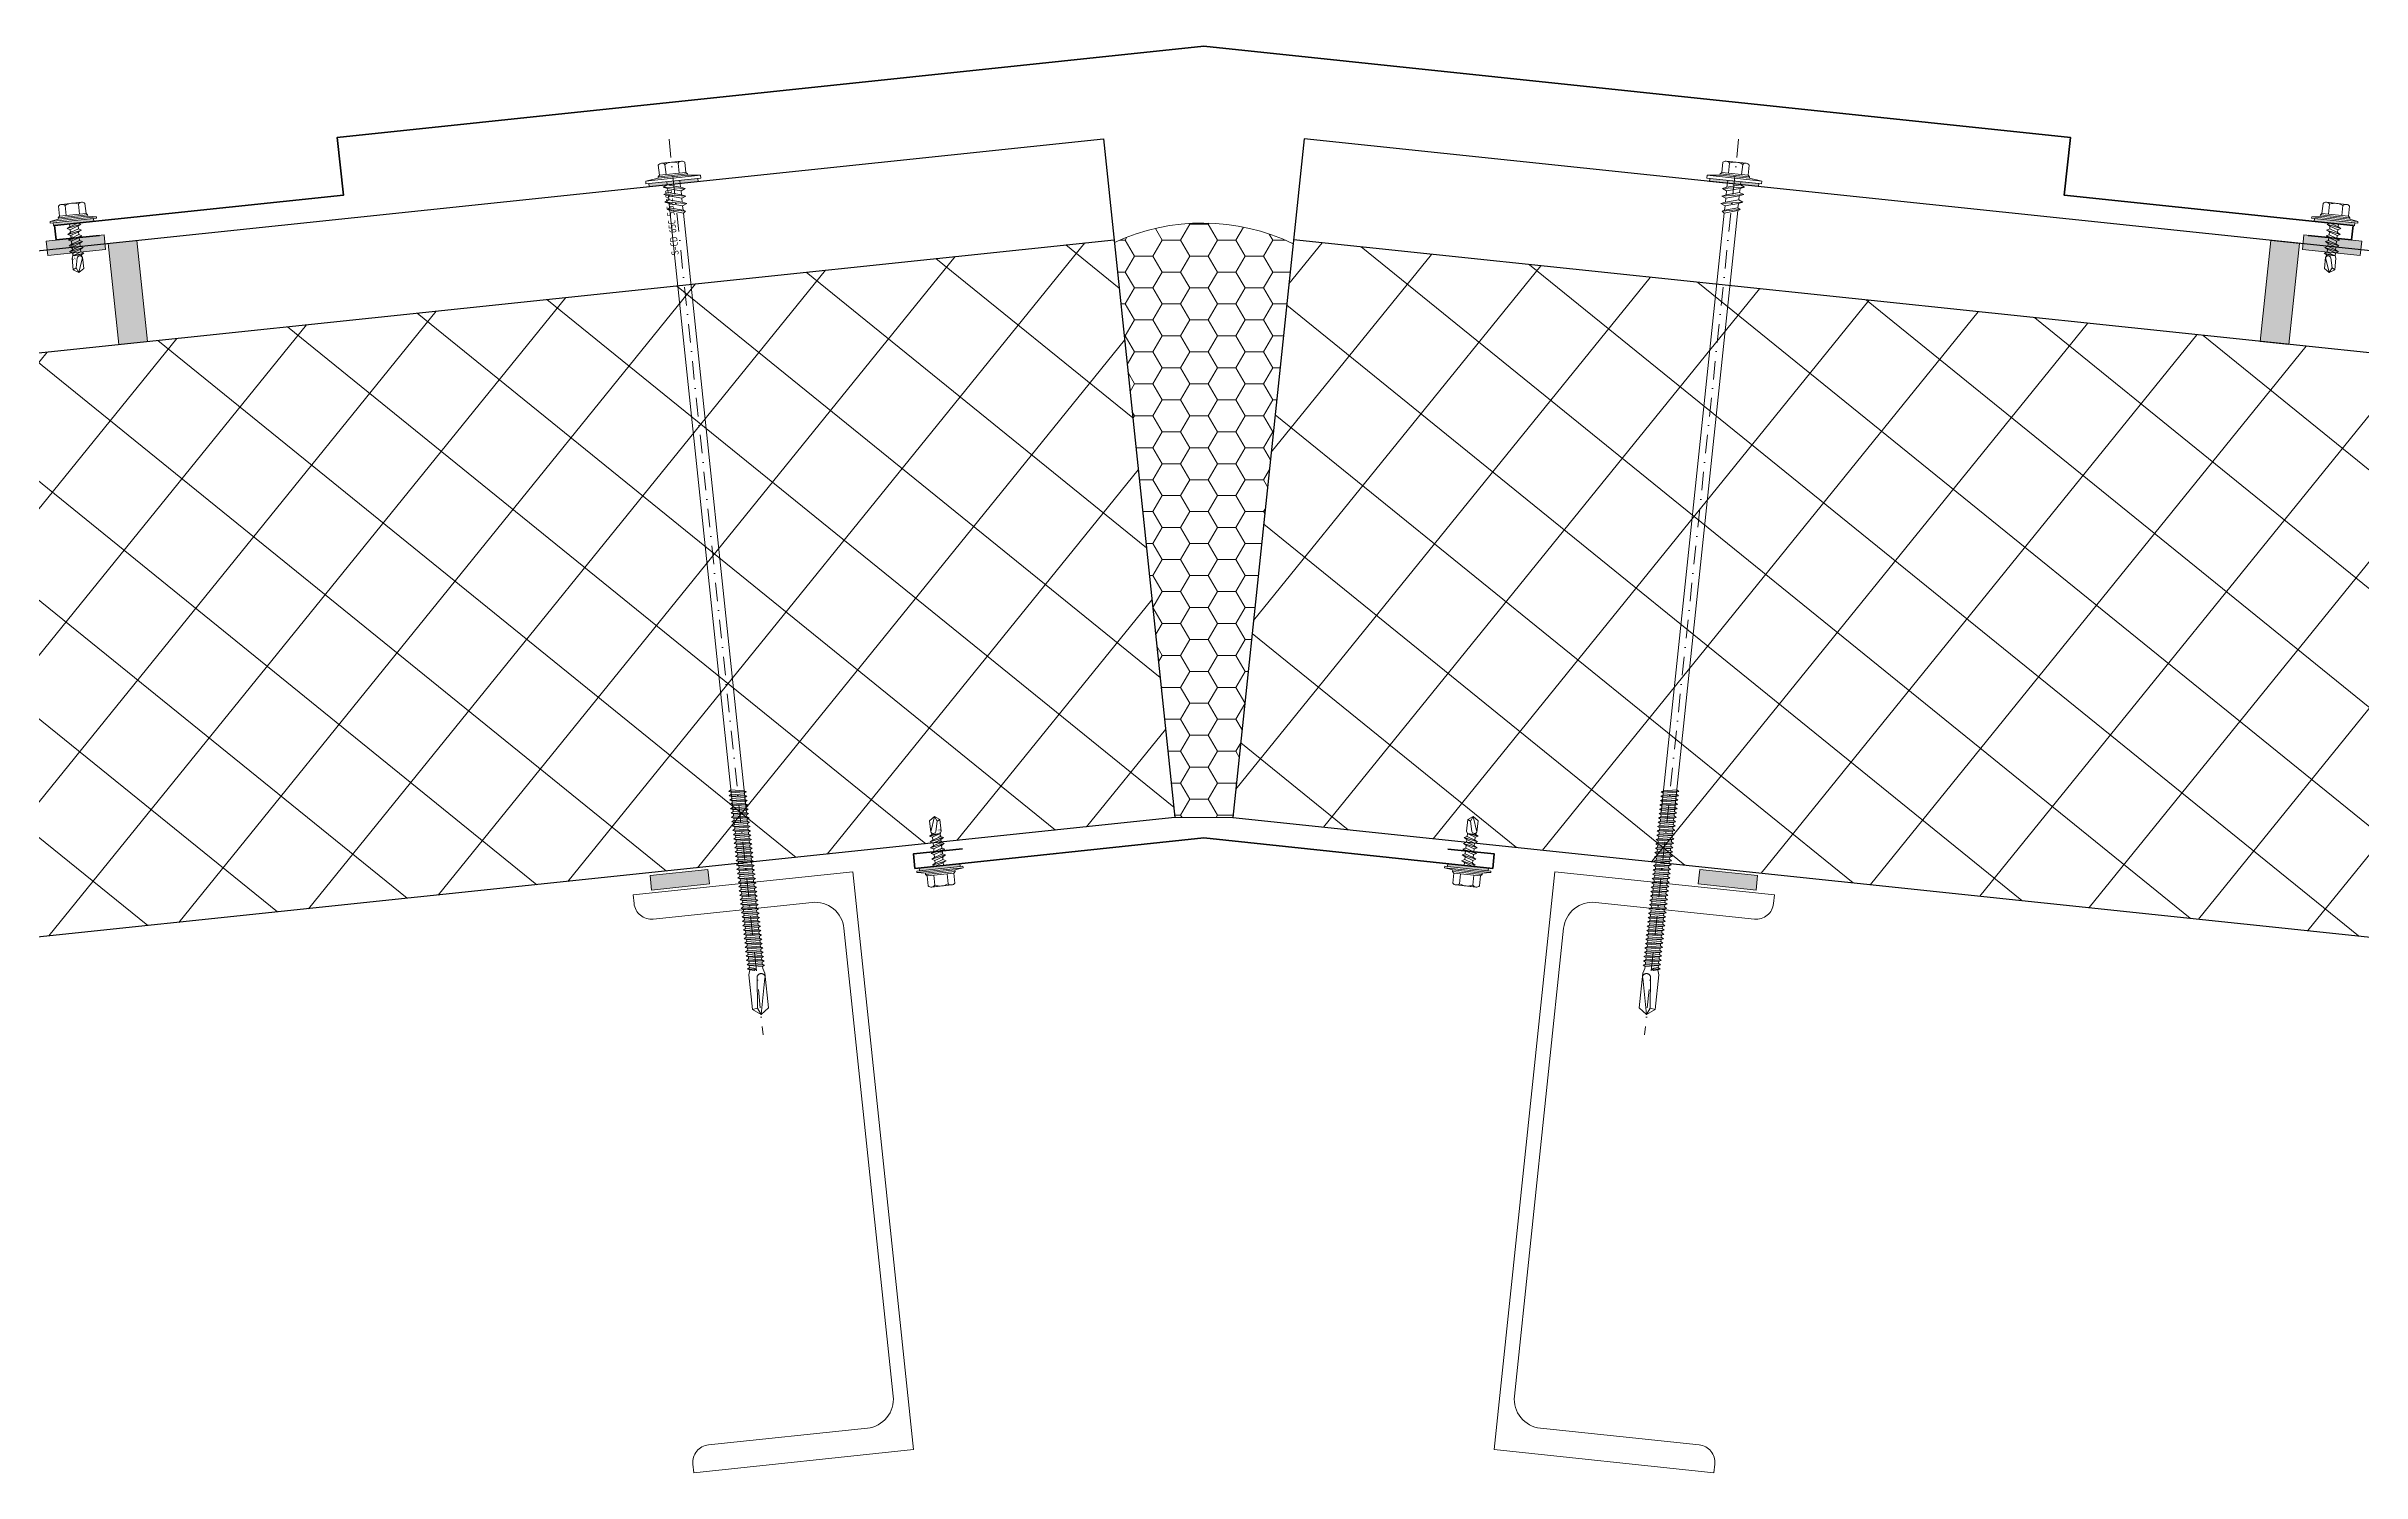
# Model space of a CAD drawing. Header units: millimetres. Extents: x -351329 to 406471, y -253833 to 111767.
# Drawn here: x -235743 to -234946, y -188749 to -188258 of the extents above; entities that cross this region are included whole.
import ezdxf

# ---------------------------------------------------------------- set-up
doc = ezdxf.new("R2010")
doc.units = ezdxf.units.MM
doc.linetypes.add('DASHDOT', pattern=[25.4, 12.7, -6.35, 0, -6.35])
for name, color, linetype, lineweight in [('_Саморез', 12, 'Continuous', 9), ('_Сендвичи', 230, 'Continuous', 30), ('_Фасонные эл.', 7, 'Continuous', 40), ('выноска', 7, 'Continuous', 13), ('тонкие', 221, 'Continuous', 13)]:
    doc.layers.add(name, color=color, linetype=linetype, lineweight=lineweight)
doc.styles.add('GOST 2.304', font='CS_Gost2304.shx')
doc.dimstyles.new('SPDS', dxfattribs={"dimscale": 100, "dimtxt": 2.5, "dimasz": 2.5, "dimexe": 1.25, "dimexo": 0.625, "dimtad": 1, "dimdec": 0, "dimrnd": 0.001, "dimtxsty": 'GOST 2.304', "dimblk": 'OBLIQUE', "dimcen": 2.5, "dimdle": 2, "dimadec": 0, "dimazin": 2, "dimtfac": 0.75, "dimtdec": 0, "dimtmove": 1, "dimatfit": 3, "dimfxl": 1, "dimtolj": 1, "dimarcsym": 0})
pattern_1 = [(51, (-258721.545, -158771.36), (-24.674384, 19.980922), []), (141, (-258721.545, -158771.36), (-19.980922, -24.674384), [])]

# ---------------------------------------------------------------- blocks, each defined once
blk = doc.blocks.new('*D882')
at = {"layer": 'Defpoints', "color": 0, "transparency": 16777216}
for p in [(0, 2.5), (0, -287.5), (0, -287.5)]:
    blk.add_point(p, dxfattribs=at)
at = {"layer": 'Defpoints', "color": 0, "transparency": 16777216, "insert": (-2.04, -13.1), "char_height": 2.5, "attachment_point": 5, "rotation": 90, "style": 'GOST 2.304'}
blk.add_mtext('\\A1;S-CD 65C 5.5х290', dxfattribs=at)
blk = doc.blocks.new('_Oblique')
at = {"layer": 'выноска', "color": 0, "lineweight": -2}
blk.add_line((-0.5, -0.5), (0.5, 0.5), dxfattribs=at)
blk = doc.blocks.new('*D165')
at = {"layer": 'Defpoints', "color": 0, "transparency": 16777216}
for p in [(0, 2), (0, -17), (0, -17)]:
    blk.add_point(p, dxfattribs=at)
at = {"layer": 'Defpoints', "color": 0, "transparency": 16777216, "insert": (-1.18, -7.5), "char_height": 1, "attachment_point": 5, "rotation": 90, "style": 'GOST 2.304'}
blk.add_mtext('\\A1;S-MD 53Z 4.8х19', dxfattribs=at)
blk = doc.blocks.new('*U881')
at = {"layer": '_Саморез'}
h = blk.add_hatch(color=256, dxfattribs=at)
h.paths.add_polyline_path([(8.5, 0), (8.5, 1), (0, 1), (0, 0)])
h.paths.add_polyline_path([(-8.5, 1), (-8.5, 0), (0, 0), (0, 1)])
for p, q in [((3.75, -2), (-3.75, -0.7)), ((3.75, -4.6), (-3.75, -3.3)), ((3.75, -7.2), (-3.75, -5.9)), ((3.05, -9.8), (-3.05, -8.5)), ((3, -210.7), (-3, -209.95)), ((3, -212.2), (-3, -211.45)), ((3, -213.7), (-3, -212.95)), ((3, -215.2), (-3, -214.45)), ((3, -216.7), (-3, -215.95)), ((3, -218.2), (-3, -217.45)), ((3, -219.7), (-3, -218.95)), ((3, -221.2), (-3, -220.45)), ((3, -222.7), (-3, -221.95)), ((3, -224.2), (-3, -223.45)), ((3, -225.7), (-3, -224.95)), ((3, -227.2), (-3, -226.45)), ((3, -228.7), (-3, -227.95)), ((3, -230.2), (-3, -229.45)), ((3, -231.7), (-3, -230.95)), ((3, -233.2), (-3, -232.45)), ((3, -234.7), (-3, -233.95)), ((3, -236.2), (-3, -235.45)), ((3, -237.7), (-3, -236.95)), ((3, -239.2), (-3, -238.45)), ((3, -240.7), (-3, -239.95)), ((3, -242.2), (-3, -241.45)), ((3, -243.7), (-3, -242.95)), ((3, -245.2), (-3, -244.45)), ((3, -246.7), (-3, -245.95)), ((3, -248.2), (-3, -247.45)), ((3, -249.7), (-3, -248.95)), ((3, -251.2), (-3, -250.45)), ((3, -252.7), (-3, -251.95)), ((3, -254.2), (-3, -253.45)), ((3, -255.7), (-3, -254.95)), ((3, -257.2), (-3, -256.45)), ((3, -258.7), (-3, -257.95)), ((3, -260.2), (-3, -259.45)), ((3, -261.7), (-3, -260.95)), ((3, -263.2), (-3, -262.45)), ((3, -264.7), (-3, -263.95)), ((3, -266.2), (-3, -265.45)), ((3, -267.7), (-3, -266.95)), ((3, -269.2), (-3, -268.45)), ((3, -270.7), (-3, -269.95)), ((0, -271.825), (-3, -271.45))]:
    blk.add_line(p, q, dxfattribs=at)
at = {"layer": '_Саморез', "linetype": 'DASHDOT', "ltscale": 0.5}
blk.add_lwpolyline([(0, 15.5), (0, -294.5)], dxfattribs=at)
at = {"layer": '_Саморез'}
for points in [[(9.5, 2), (5.1, 2.5), (-5.1, 2.5), (-9.5, 2), (9.5, 2)], [(9.5, 1), (-9.5, 1), (-9.5, 2), (9.5, 2), (9.5, 1)], [(5.1, 3), (4.6, 3.5), (-4.6, 3.5), (-5.1, 3), (5.1, 3)], [(5.1, 2.5), (5.1, 3), (-5.1, 3), (-5.1, 2.5), (5.1, 2.5)], [(-4.6, 3.5), (-4.6, 7)], [(-3.45, 7.5), (3.45, 7.5)], [(-2.3, 3.5), (-2.3, 7)], [(-2.25, 1), (-2.25, -0.1)], [(2.25, 1), (2.25, -1.4)], [(2.3, 3.5), (2.3, 7)], [(4.6, 7), (4.6, 3.5)], [(-2.25, -1.3), (-2.25, -2.7)], [(-2.25, -3.9), (-2.25, -5.3)], [(-2.25, -6.5), (-2.25, -8)], [(2.25, -2.6), (2.25, -4)], [(2.25, -5.2), (2.25, -6.6)], [(2.25, -7.8), (2.25, -9.3)], [(-2.25, -9), (-2.25, -217.05)], [(2.25, -10.3), (2.25, -217.8)], [(-2.25, -210.35), (-2.25, -211.05)], [(-2.25, -211.85), (-2.25, -212.55)], [(-2.25, -213.35), (-2.25, -214.05)], [(-2.25, -214.85), (-2.25, -215.55)], [(2.25, -211.1), (2.25, -211.8)], [(2.25, -212.6), (2.25, -213.3)], [(2.25, -214.1), (2.25, -214.8)], [(-2.25, -216.35), (-2.25, -217.05)], [(-2.25, -217.85), (-2.25, -218.55)], [(-2.25, -219.35), (-2.25, -220.05)], [(-2.25, -220.85), (-2.25, -221.55)], [(-2.25, -222.35), (-2.25, -223.05)], [(2.25, -215.6), (2.25, -216.3)], [(2.25, -217.1), (2.25, -217.8)], [(2.25, -218.6), (2.25, -219.3)], [(2.25, -220.1), (2.25, -220.8)], [(2.25, -221.6), (2.25, -222.3)], [(2.25, -223.1), (2.25, -223.8)], [(-2.25, -223.85), (-2.25, -224.55)], [(-2.25, -225.35), (-2.25, -226.05)], [(-2.25, -226.85), (-2.25, -227.55)], [(-2.25, -228.35), (-2.25, -229.05)], [(-2.25, -229.85), (-2.25, -230.55)], [(2.25, -224.6), (2.25, -225.3)], [(2.25, -226.1), (2.25, -226.8)], [(2.25, -227.6), (2.25, -228.3)], [(2.25, -229.1), (2.25, -229.8)], [(2.25, -230.6), (2.25, -231.3)], [(-2.25, -231.35), (-2.25, -232.05)], [(-2.25, -232.85), (-2.25, -233.55)], [(-2.25, -234.35), (-2.25, -235.05)], [(-2.25, -235.85), (-2.25, -236.55)], [(-2.25, -237.35), (-2.25, -238.05)], [(-2.25, -238.85), (-2.25, -239.55)], [(2.25, -232.1), (2.25, -232.8)], [(2.25, -233.6), (2.25, -234.3)], [(2.25, -235.1), (2.25, -235.8)], [(2.25, -236.6), (2.25, -237.3)], [(2.25, -238.1), (2.25, -238.8)], [(-2.25, -240.35), (-2.25, -241.05)], [(-2.25, -241.85), (-2.25, -242.55)], [(-2.25, -243.35), (-2.25, -244.05)], [(-2.25, -244.85), (-2.25, -245.55)], [(-2.25, -246.35), (-2.25, -247.05)], [(2.25, -239.6), (2.25, -240.3)], [(2.25, -241.1), (2.25, -241.8)], [(2.25, -242.6), (2.25, -243.3)], [(2.25, -244.1), (2.25, -244.8)], [(2.25, -245.6), (2.25, -246.3)], [(2.25, -247.1), (2.25, -247.8)], [(-2.25, -247.85), (-2.25, -248.55)], [(-2.25, -249.35), (-2.25, -250.05)], [(-2.25, -250.85), (-2.25, -251.55)], [(-2.25, -252.35), (-2.25, -253.05)], [(-2.25, -253.85), (-2.25, -254.55)], [(2.25, -248.6), (2.25, -249.3)], [(2.25, -250.1), (2.25, -250.8)], [(2.25, -251.6), (2.25, -252.3)], [(2.25, -253.1), (2.25, -253.8)], [(2.25, -254.6), (2.25, -255.3)], [(-2.25, -255.35), (-2.25, -256.05)], [(-2.25, -256.85), (-2.25, -257.55)], [(-2.25, -258.35), (-2.25, -259.05)], [(-2.25, -259.85), (-2.25, -260.55)], [(-2.25, -261.35), (-2.25, -262.05)], [(-2.25, -262.85), (-2.25, -263.55)], [(2.25, -256.1), (2.25, -256.8)], [(2.25, -257.6), (2.25, -258.3)], [(2.25, -259.1), (2.25, -259.8)], [(2.25, -260.6), (2.25, -261.3)], [(2.25, -262.1), (2.25, -262.8)], [(-2.25, -264.35), (-2.25, -265.05)], [(-2.25, -265.85), (-2.25, -266.55)], [(-2.25, -267.35), (-2.25, -268.05)], [(-2.25, -268.85), (-2.25, -269.55)], [(-2.25, -270.35), (-2.25, -271.05)], [(2.25, -263.6), (2.25, -264.3)], [(2.25, -265.1), (2.25, -265.8)], [(2.25, -266.6), (2.25, -267.3)], [(2.25, -268.1), (2.25, -268.8)], [(2.25, -269.6), (2.25, -270.3)], [(-2.75, -273.5), (-2.25, -271.85)], [(2.25, -271.1), (2.25, -271.85)], [(2.75, -273.5), (2.25, -271.85)], [(0, -287.5), (-2.75, -285.5)], [(0, -287.5), (2.75, -285.5)]]:
    blk.add_lwpolyline(points, dxfattribs=at)
for points in [[(8.5, 0), (-8.5, 0), (-8.5, 1), (8.5, 1)], [(-2.25, -0.1), (2.25, -1.4), (3.75, -2), (2.25, -2.6), (-2.25, -1.3), (-3.75, -0.7)], [(-2.25, -2.7), (2.25, -4), (3.75, -4.6), (2.25, -5.2), (-2.25, -3.9), (-3.75, -3.3)], [(-2.25, -5.3), (2.25, -6.6), (3.75, -7.2), (2.25, -7.8), (-2.25, -6.5), (-3.75, -5.9)], [(-2.25, -8), (2.25, -9.3), (3.05, -9.8), (2.25, -10.3), (-2.25, -9), (-3.05, -8.5)], [(-2.25, -209.55), (2.25, -210.3), (3, -210.7), (2.25, -211.1), (-2.25, -210.35), (-3, -209.95)], [(-2.25, -211.05), (2.25, -211.8), (3, -212.2), (2.25, -212.6), (-2.25, -211.85), (-3, -211.45)], [(-2.25, -212.55), (2.25, -213.3), (3, -213.7), (2.25, -214.1), (-2.25, -213.35), (-3, -212.95)], [(-2.25, -214.05), (2.25, -214.8), (3, -215.2), (2.25, -215.6), (-2.25, -214.85), (-3, -214.45)], [(-2.25, -215.55), (2.25, -216.3), (3, -216.7), (2.25, -217.1), (-2.25, -216.35), (-3, -215.95)], [(-2.25, -217.05), (2.25, -217.8), (3, -218.2), (2.25, -218.6), (-2.25, -217.85), (-3, -217.45)], [(-2.25, -218.55), (2.25, -219.3), (3, -219.7), (2.25, -220.1), (-2.25, -219.35), (-3, -218.95)], [(-2.25, -220.05), (2.25, -220.8), (3, -221.2), (2.25, -221.6), (-2.25, -220.85), (-3, -220.45)], [(-2.25, -221.55), (2.25, -222.3), (3, -222.7), (2.25, -223.1), (-2.25, -222.35), (-3, -221.95)], [(-2.25, -223.05), (2.25, -223.8), (3, -224.2), (2.25, -224.6), (-2.25, -223.85), (-3, -223.45)], [(-2.25, -224.55), (2.25, -225.3), (3, -225.7), (2.25, -226.1), (-2.25, -225.35), (-3, -224.95)], [(-2.25, -226.05), (2.25, -226.8), (3, -227.2), (2.25, -227.6), (-2.25, -226.85), (-3, -226.45)], [(-2.25, -227.55), (2.25, -228.3), (3, -228.7), (2.25, -229.1), (-2.25, -228.35), (-3, -227.95)], [(-2.25, -229.05), (2.25, -229.8), (3, -230.2), (2.25, -230.6), (-2.25, -229.85), (-3, -229.45)], [(-2.25, -230.55), (2.25, -231.3), (3, -231.7), (2.25, -232.1), (-2.25, -231.35), (-3, -230.95)], [(-2.25, -232.05), (2.25, -232.8), (3, -233.2), (2.25, -233.6), (-2.25, -232.85), (-3, -232.45)], [(-2.25, -233.55), (2.25, -234.3), (3, -234.7), (2.25, -235.1), (-2.25, -234.35), (-3, -233.95)], [(-2.25, -235.05), (2.25, -235.8), (3, -236.2), (2.25, -236.6), (-2.25, -235.85), (-3, -235.45)], [(-2.25, -236.55), (2.25, -237.3), (3, -237.7), (2.25, -238.1), (-2.25, -237.35), (-3, -236.95)], [(-2.25, -238.05), (2.25, -238.8), (3, -239.2), (2.25, -239.6), (-2.25, -238.85), (-3, -238.45)], [(-2.25, -239.55), (2.25, -240.3), (3, -240.7), (2.25, -241.1), (-2.25, -240.35), (-3, -239.95)], [(-2.25, -241.05), (2.25, -241.8), (3, -242.2), (2.25, -242.6), (-2.25, -241.85), (-3, -241.45)], [(-2.25, -242.55), (2.25, -243.3), (3, -243.7), (2.25, -244.1), (-2.25, -243.35), (-3, -242.95)], [(-2.25, -244.05), (2.25, -244.8), (3, -245.2), (2.25, -245.6), (-2.25, -244.85), (-3, -244.45)], [(-2.25, -245.55), (2.25, -246.3), (3, -246.7), (2.25, -247.1), (-2.25, -246.35), (-3, -245.95)], [(-2.25, -247.05), (2.25, -247.8), (3, -248.2), (2.25, -248.6), (-2.25, -247.85), (-3, -247.45)], [(-2.25, -248.55), (2.25, -249.3), (3, -249.7), (2.25, -250.1), (-2.25, -249.35), (-3, -248.95)], [(-2.25, -250.05), (2.25, -250.8), (3, -251.2), (2.25, -251.6), (-2.25, -250.85), (-3, -250.45)], [(-2.25, -251.55), (2.25, -252.3), (3, -252.7), (2.25, -253.1), (-2.25, -252.35), (-3, -251.95)], [(-2.25, -253.05), (2.25, -253.8), (3, -254.2), (2.25, -254.6), (-2.25, -253.85), (-3, -253.45)], [(-2.25, -254.55), (2.25, -255.3), (3, -255.7), (2.25, -256.1), (-2.25, -255.35), (-3, -254.95)], [(-2.25, -256.05), (2.25, -256.8), (3, -257.2), (2.25, -257.6), (-2.25, -256.85), (-3, -256.45)], [(-2.25, -257.55), (2.25, -258.3), (3, -258.7), (2.25, -259.1), (-2.25, -258.35), (-3, -257.95)], [(-2.25, -259.05), (2.25, -259.8), (3, -260.2), (2.25, -260.6), (-2.25, -259.85), (-3, -259.45)], [(-2.25, -260.55), (2.25, -261.3), (3, -261.7), (2.25, -262.1), (-2.25, -261.35), (-3, -260.95)], [(-2.25, -262.05), (2.25, -262.8), (3, -263.2), (2.25, -263.6), (-2.25, -262.85), (-3, -262.45)], [(-2.25, -263.55), (2.25, -264.3), (3, -264.7), (2.25, -265.1), (-2.25, -264.35), (-3, -263.95)], [(-2.25, -265.05), (2.25, -265.8), (3, -266.2), (2.25, -266.6), (-2.25, -265.85), (-3, -265.45)], [(-2.25, -266.55), (2.25, -267.3), (3, -267.7), (2.25, -268.1), (-2.25, -267.35), (-3, -266.95)], [(-2.25, -268.05), (2.25, -268.8), (3, -269.2), (2.25, -269.6), (-2.25, -268.85), (-3, -268.45)], [(-2.25, -269.55), (2.25, -270.3), (3, -270.7), (2.25, -271.1), (-2.25, -270.35), (-3, -269.95)], [(-2.25, -271.05), (-0.75, -271.425), (0, -271.825), (-0.75, -272.225), (-2.25, -271.85), (-3, -271.45)]]:
    blk.add_lwpolyline(points, close=True, dxfattribs=at)
at = {"layer": '_Саморез', "linetype": 'DASHDOT'}
for points in [[(-2.75, -285.5), (-2.75, -273.5)], [(-1, -285.2), (0, -274.5)], [(0, -287.5), (2.75, -274.5)], [(2.75, -285.5), (2.75, -273.5)], [(-2.75, -285.5), (-1, -285.2)], [(-1, -285.2), (0, -287.5)]]:
    blk.add_lwpolyline(points, dxfattribs=at)
at = {"layer": '_Саморез'}
for centre, radius, start, end in [((-3.45, 5.927), 1.573, 43.002869, 136.997131), ((0, 1.96), 5.54, 65.470453, 114.529547), ((3.45, 5.927), 1.573, 43.002869, 136.997131)]:
    blk.add_arc(centre, radius, start, end, dxfattribs=at)
at = {"layer": '_Саморез', "linetype": 'DASHDOT'}
blk.add_arc((1.375, -274.945), 1.445, 17.945253, 162.054747, dxfattribs=at)
at = {"layer": 'Defpoints', "color": 1}
dim = blk.add_linear_dim(base=(0, -287.5), p1=(0, 2.5), p2=(0, -287.5), angle=270, text='S-CD 65C 5.5х<>', dimstyle='SPDS', override={"dimscale": 1, "dimdec": 2, "dimlfac": 1, "dimtxsty": 'GOST 2.304', "dimse1": 1, "dimse2": 1, "dimsd1": 1, "dimsd2": 1, "dimtdec": 2, "dimtolj": 1}, dxfattribs=at)
dim.commit()
dim.dimension.update_dxf_attribs({"geometry": '*D882', "text_midpoint": (0, -13.1), "dimtype": 160})
blk = doc.blocks.new('Саморез HILTI S-MD 53Z')
at = {"layer": '_Саморез'}
blk.add_hatch(color=256, dxfattribs=at).paths.add_polyline_path([(-7, 0), (7, 0), (7, 1), (-7, 1)])
for p, q in [((-2.4, -1.5), (2.4, -0.5)), ((-2.4, -3.5), (2.4, -2.5)), ((-2.4, -5.5), (2.4, -4.5)), ((-2.4, -7.5), (2.4, -6.5)), ((-2.4, -9.5), (2.4, -8.5)), ((-1.4, -11), (2.4, -10.5)), ((1.4, -11), (-1.4, -11))]:
    blk.add_line(p, q, dxfattribs=at)
for points in [[(-8, 1.5), (-5.1, 2), (5.1, 2), (8, 1.5), (-8, 1.5)], [(-8, 1), (8, 1), (8, 1.5), (-8, 1.5), (-8, 1)], [(-5.1, 2.5), (-4.6, 3), (4.6, 3), (5.1, 2.5), (-5.1, 2.5)], [(-5.1, 2), (-5.1, 2.5), (5.1, 2.5), (5.1, 2), (-5.1, 2)], [(-4.6, 6.5), (-4.6, 3)], [(3.45, 7), (-3.45, 7)], [(-2.3, 3), (-2.3, 6.5)], [(-1.4, 0), (-1.4, -1)], [(-1.4, -1), (1.4, 0)], [(2.4, -0.5), (1.4, 0)], [(2.3, 3), (2.3, 6.45)], [(4.6, 6.5), (4.6, 3)], [(-2.4, -1.5), (-1.4, -1)], [(-2.4, -1.5), (-1.4, -2)], [(-2.4, -3.5), (-1.4, -3)], [(-2.4, -3.5), (-1.4, -4)], [(-2.4, -5.5), (-1.4, -5)], [(-2.4, -5.5), (-1.4, -6)], [(-2.4, -7.5), (-1.4, -7)], [(-2.4, -7.5), (-1.4, -8)], [(-1.4, -2), (1.4, -1)], [(-1.4, -2), (-1.4, -3)], [(-1.4, -3), (1.4, -2)], [(-1.4, -4), (1.4, -3)], [(-1.4, -4), (-1.4, -5)], [(-1.4, -5), (1.4, -4)], [(-1.4, -6), (1.4, -5)], [(-1.4, -6), (-1.4, -7)], [(-1.4, -7), (1.4, -6)], [(-1.4, -8), (1.4, -7)], [(2.4, -0.5), (1.4, -1)], [(1.4, -1), (1.4, -2)], [(2.4, -2.5), (1.4, -2)], [(2.4, -2.5), (1.4, -3)], [(1.4, -3), (1.4, -4)], [(2.4, -4.5), (1.4, -4)], [(2.4, -4.5), (1.4, -5)], [(1.4, -5), (1.4, -6)], [(2.4, -6.5), (1.4, -6)], [(2.4, -6.5), (1.4, -7)], [(1.4, -7), (1.4, -8)], [(-2.4, -9.5), (-1.4, -9)], [(-2.4, -9.5), (-1.4, -10)], [(-1.4, -11), (-1.8, -11.8), (-1.8, -15.8)], [(-1.8, -15.8), (-0.8, -15.3)], [(0, -17), (-1.8, -15.8)], [(-1.4, -8), (-1.4, -9)], [(-1.4, -9), (1.4, -8)], [(-1.4, -10), (1.4, -9)], [(-1.4, -10), (-1.4, -11)], [(-1.4, -11), (1.4, -10)], [(-0.8, -15.3), (0, -11.9)], [(-0.8, -15.3), (0, -17)], [(0, -17), (1.8, -11.9)], [(0, -17), (1.8, -15.8)], [(2.4, -8.5), (1.4, -8)], [(2.4, -8.5), (1.4, -9)], [(1.4, -9), (1.4, -10)], [(2.4, -10.5), (1.4, -10)], [(2.4, -10.5), (1.4, -11)], [(1.4, -11), (1.8, -11.8), (1.8, -15.8)]]:
    blk.add_lwpolyline(points, dxfattribs=at)
blk.add_lwpolyline([(-7, 0), (7, 0), (7, 1), (-7, 1)], close=True, dxfattribs=at)
for centre, radius, start, end in [((-3.45, 5.43), 1.57, 43.00287, 136.99713), ((0, 1.46), 5.54, 65.47045, 114.52955), ((3.45, 5.43), 1.57, 43.00287, 136.99713), ((0.9, -12.27), 0.975, 22.61986, 157.38014)]:
    blk.add_arc(centre, radius, start, end, dxfattribs=at)
at = {"layer": 'Defpoints'}
dim = blk.add_linear_dim(base=(0, -17), p1=(0, 2), p2=(0, -17), angle=90, text='S-MD 53Z 4.8х<>', dimstyle='SPDS', override={"dimscale": 1, "dimtxt": 1, "dimse1": 1, "dimse2": 1, "dimsd1": 1, "dimsd2": 1}, dxfattribs=at)
dim.commit()
dim.dimension.update_dxf_attribs({"geometry": '*D165', "text_midpoint": (-1.18, -7.5)})

msp = doc.modelspace()

# ---------------------------------------------------------------- hatches: boundary and pattern name
at = {"layer": 'тонкие', "ltscale": 10}
h = msp.add_hatch(color=256, dxfattribs=at)
h.dxf.hatch_style = 1
h.paths.add_polyline_path([(-235742.36, -188329.95), (-235722.47, -188327.86), (-235723, -188322.89), (-235742.89, -188324.98)])
h = msp.add_hatch(dxfattribs=at)
h.set_pattern_fill('HONEY', color=256, scale=2)
h.set_pattern_definition([(0, (-255475.5004, -157165.847), (9.525, 5.4992613), [6.35, -12.7]), (120, (-255475.5004, -157165.847), (-9.525, 5.4992613), [6.35, -12.7]), (60, (-255475.5004, -157165.847), (2e-08, 10.9985226), [-12.7, 6.35])])
h.paths.add_polyline_path([(-235313.58, -188325.92, 0.224252), (-235375.16, -188325.48), (-235354.34, -188523.49), (-235334.34, -188523.49)])
h = msp.add_hatch(color=256, dxfattribs=at)
h.dxf.hatch_style = 1
h.paths.add_polyline_path([(-234945.68, -188324.99), (-234965.57, -188322.9), (-234966.1, -188327.87), (-234946.2, -188329.96)])
h = msp.add_hatch(dxfattribs=at)
h.set_pattern_fill('ANSI37', color=256, scale=10, angle=6)
h.set_pattern_definition(pattern_1)
h.paths.add_polyline_path([(-235354.34, -188523.49), (-235375.25, -188324.59), (-236071.41, -188397.76), (-236064.1, -188467.38), (-236038.58, -188470.98), (-236087, -188488.64), (-236061.48, -188492.24), (-236050.51, -188596.66)])
at = {"layer": 'тонкие', "ltscale": 100}
h = msp.add_hatch(color=256, dxfattribs=at)
h.dxf.hatch_style = 1
h.paths.add_polyline_path([(-235711.68, -188324.76), (-235721.62, -188325.8), (-235717.96, -188360.61), (-235708.02, -188359.57)])
at = {"layer": 'тонкие', "ltscale": 10}
h = msp.add_hatch(dxfattribs=at)
h.set_pattern_fill('ANSI37', color=256, scale=10, angle=6)
h.set_pattern_definition(pattern_1)
h.paths.add_polyline_path([(-235334.34, -188523.49), (-235313.44, -188324.59), (-234617.27, -188397.76), (-234624.59, -188467.38), (-234650.11, -188470.98), (-234601.69, -188488.64), (-234627.2, -188492.24), (-234638.18, -188596.66)])
at = {"layer": 'тонкие', "ltscale": 100}
h = msp.add_hatch(color=256, dxfattribs=at)
h.dxf.hatch_style = 1
h.paths.add_polyline_path([(-234980.67, -188359.57), (-234970.72, -188360.61), (-234967.06, -188325.8), (-234977.01, -188324.76)])
at = {"layer": 'тонкие', "ltscale": 10}
h = msp.add_hatch(color=256, dxfattribs=at)
h.dxf.hatch_style = 1
h.paths.add_polyline_path([(-235534.47, -188548.42), (-235514.58, -188546.33), (-235515.1, -188541.36), (-235534.99, -188543.45)])
h = msp.add_hatch(color=256, dxfattribs=at)
h.dxf.hatch_style = 1
h.paths.add_polyline_path([(-235153.7, -188543.45), (-235173.59, -188541.36), (-235174.11, -188546.33), (-235154.22, -188548.42)])

# ---------------------------------------------------------------- linework, layer by layer
at = {"layer": '_Сендвичи', "ltscale": 10}
for p, q in [((-236071.41, -188397.76), (-235375.25, -188324.59)), ((-234617.27, -188397.76), (-235313.44, -188324.59))]:
    msp.add_line(p, q, dxfattribs=at)
for points in [[(-236075.07, -188362.95), (-235378.91, -188289.78), (-235354.34, -188523.49), (-236050.51, -188596.66)], [(-234613.61, -188362.95), (-235309.78, -188289.78), (-235334.34, -188523.49), (-234638.18, -188596.66)]]:
    msp.add_lwpolyline(points, dxfattribs=at)
at = {"layer": '_Фасонные эл.', "ltscale": 10}
for points in [[(-234964.07, -188323.06), (-234949.15, -188324.63), (-234948.62, -188319.65), (-235048.08, -188309.2), (-235045.99, -188289.31), (-235344.34, -188257.95), (-235642.7, -188289.31), (-235640.61, -188309.2), (-235740.06, -188319.65), (-235739.54, -188324.63), (-235724.62, -188323.06)], [(-235260.28, -188534.3), (-235244.37, -188535.97), (-235244.89, -188540.95), (-235344.34, -188530.49), (-235443.8, -188540.95), (-235444.32, -188535.97), (-235427.41, -188534.2)]]:
    msp.add_lwpolyline(points, dxfattribs=at)
at = {"layer": 'тонкие', "ltscale": 10}
msp.add_line((-235354.34, -188523.49), (-235334.34, -188523.49), dxfattribs=at)
for points in [[(-235742.36, -188329.95), (-235722.47, -188327.86), (-235723, -188322.89), (-235742.89, -188324.98)], [(-234946.2, -188329.96), (-234966.1, -188327.87), (-234965.57, -188322.9), (-234945.68, -188324.99)], [(-235534.47, -188548.42), (-235514.58, -188546.33), (-235515.1, -188541.36), (-235534.99, -188543.45)], [(-235154.22, -188548.42), (-235174.11, -188546.33), (-235173.59, -188541.36), (-235153.7, -188543.45)]]:
    msp.add_lwpolyline(points, close=True, dxfattribs=at)
at = {"layer": 'тонкие', "ltscale": 100}
for points in [[(-235717.96, -188360.61), (-235708.02, -188359.57), (-235711.68, -188324.76), (-235721.62, -188325.8)], [(-234970.72, -188360.61), (-234980.67, -188359.57), (-234977.01, -188324.76), (-234967.06, -188325.8)]]:
    msp.add_lwpolyline(points, close=True, dxfattribs=at)
for points in [[(-235514.9, -188739.42), (-235460.2, -188733.67, 0.414214), (-235451.3, -188722.68), (-235468.24, -188561.57, 0.414214), (-235479.23, -188552.67), (-235533.92, -188558.42, -0.414214), (-235540.52, -188553.08), (-235540.83, -188550.1), (-235465.25, -188542.15), (-235444.34, -188741.06), (-235519.93, -188749), (-235520.24, -188746.02, -0.414214)], [(-235173.79, -188739.42), (-235228.48, -188733.67, -0.414214), (-235237.38, -188722.68), (-235220.45, -188561.57, -0.414214), (-235209.46, -188552.67), (-235154.76, -188558.42, 0.414214), (-235148.17, -188553.08), (-235147.85, -188550.1), (-235223.44, -188542.15), (-235244.34, -188741.06), (-235168.76, -188749), (-235168.45, -188746.02, 0.414214)]]:
    msp.add_lwpolyline(points, format="xyb", close=True, dxfattribs=at)
at = {"layer": 'тонкие', "ltscale": 10}
msp.add_arc((-235344.83, -188390.9), 72.1, 64.30979, 114.86812, dxfattribs=at)

# ---------------------------------------------------------------- block references
at = {"layer": '_Сендвичи', "ltscale": 10, "rotation": 6}
msp.add_blockref('*U881', (-235526.86, -188305.33), dxfattribs=at)
at = {"layer": '_Сендвичи', "ltscale": 10, "xscale": -1, "rotation": 353.9999999999999}
msp.add_blockref('*U881', (-235161.83, -188305.33), dxfattribs=at)
at = {"layer": '_Фасонные эл.', "ltscale": 10}
for p, rotation in [((-235733.46, -188318.96), 6), ((-235435.34, -188540.06), 186)]:
    msp.add_blockref('Саморез HILTI S-MD 53Z', p, dxfattribs=dict(at, rotation=rotation))
at = {"layer": '_Фасонные эл.', "ltscale": 10, "xscale": -1}
for p, rotation in [((-234955.1, -188318.97), 353.9999999999999), ((-235253.34, -188540.06), 173.9999999999999)]:
    msp.add_blockref('Саморез HILTI S-MD 53Z', p, dxfattribs=dict(at, rotation=rotation))

doc.saveas('drawing.dxf')
